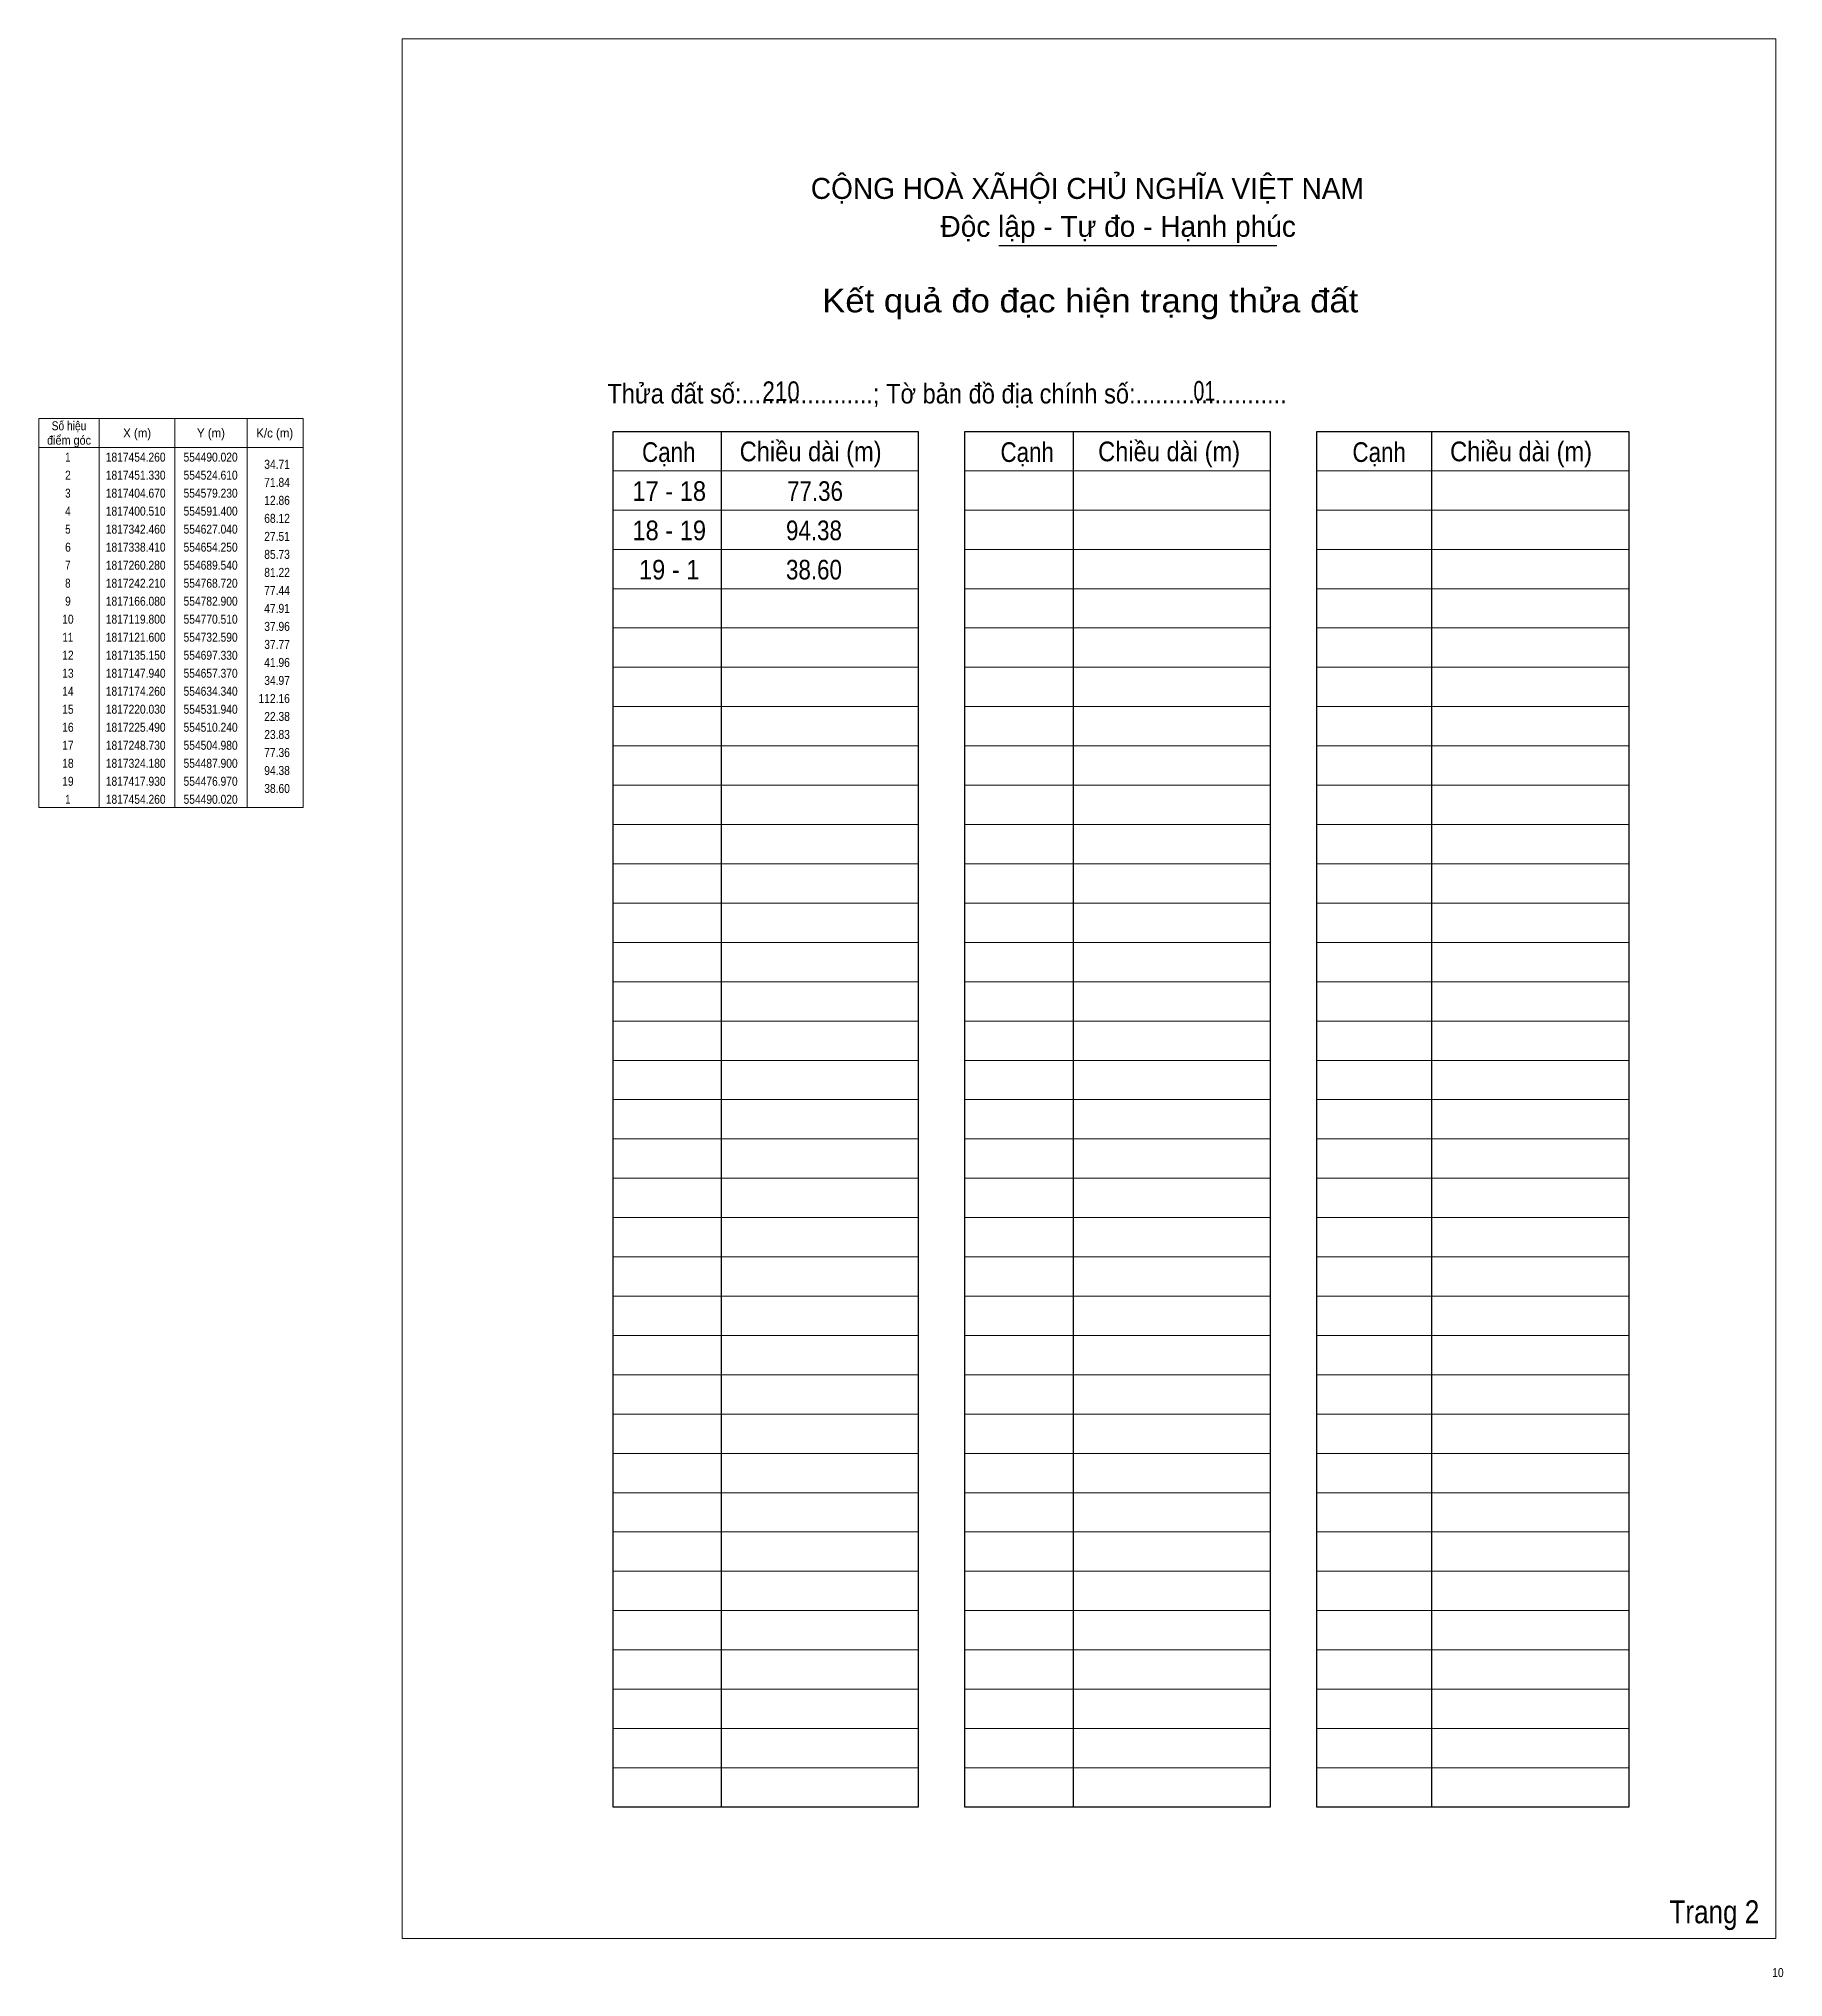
# Model space of a CAD drawing. Header units: metres. Extents: x 552190 to 554841, y 1816988 to 1819497.
# Drawn here: x 553872 to 554841, y 1818421 to 1819497 of the extents above; entities that cross this region are included whole.
import ezdxf
from ezdxf.enums import TextEntityAlignment as Align

# ---------------------------------------------------------------- set-up
doc = ezdxf.new("R2010")
doc.units = ezdxf.units.M
doc.header["$LTSCALE"] = 4.4
for name, color, linetype, lineweight in [('10', 7, 'Continuous', 13), ('30', 7, 'Continuous', 13), ('4', 7, 'Continuous', 13), ('63', 7, 'Continuous', 13)]:
    doc.layers.add(name, color=color, linetype=linetype, lineweight=lineweight)

msp = doc.modelspace()

# ---------------------------------------------------------------- texts
at = {"layer": '10'}
for s, width, p in [('210', 0.85, (554273.92, 1819296.09)), ('01', 0.75, (554513.16, 1819296.31))]:
    msp.add_text(s, height=10.91, dxfattribs=dict(at, width=width)).set_placement(p)
for s, width, p in [('17 - 18', 0.9, (554222.165, 1819240.65)), ('77.36', 0.85, (554303.095, 1819240.65)), ('18 - 19', 0.9, (554222.175, 1819218.83)), ('94.38', 0.85, (554302.52, 1819218.83)), ('19 - 1', 0.9, (554222.16, 1819197.01)), ('38.60', 0.85, (554302.52, 1819197.01))]:
    msp.add_text(s, height=10.91, dxfattribs=dict(at, width=width)).set_placement(p, align=Align.CENTER)
at = {"layer": '30'}
for s, p in [('CỘNG HOÀ XÃHỘI CHỦ NGHĨA VIỆT NAM', (554300.78, 1819408.33)), ('Độc lập - Tự đo - Hạnh phúc', (554372.76, 1819387.27))]:
    msp.add_text(s, height=11.64, dxfattribs=at).set_placement(p)
at = {"layer": '30', "width": 1.1}
msp.add_text('Kết quả đo đạc hiện trạng thửa đất', height=13.09, dxfattribs=at).set_placement((554455.9, 1819345.33), align=Align.CENTER)
at = {"layer": '30'}
for s, height, width, p in [('Thửa đất số:....................; Tờ bản đồ địa chính số:.......................', 10.91, 0.9, (554187.8, 1819294.73)), ('Cạnh', 10.91, 0.85, (554207.08, 1819262.29)), ('Chiều dài (m)', 10.91, 0.9, (554261.28, 1819262.65)), ('Cạnh', 10.91, 0.85, (554406.08, 1819262.29)), ('Chiều dài (m)', 10.91, 0.9, (554460.28, 1819262.65)), ('Cạnh', 10.91, 0.85, (554601.48, 1819262.29)), ('Chiều dài (m)', 10.91, 0.9, (554655.68, 1819262.65)), ('Trang 2', 12.73, 0.85, (554777.46, 1818450.85))]:
    msp.add_text(s, height=height, dxfattribs=dict(at, width=width)).set_placement(p)
at = {"layer": '63'}
for s, width, p in [('điểm góc', 0.9, (553888.965, 1819271.85)), ('Số hiệu', 0.85, (553888.955, 1819279.85)), ('X (m)', 0.95, (553926.76, 1819275.85)), ('Y (m)', 0.95, (553967.76, 1819275.85)), ('K/c (m)', 0.95, (554003.165, 1819275.85)), (' 1', 0.75, (553887.56, 1819262.45)), ('1817454.260', 0.85, (553925.96, 1819262.45)), ('554490.020', 0.85, (553967.555, 1819262.45)), (' 2', 0.85, (553887.56, 1819252.45)), ('1817451.330', 0.85, (553925.96, 1819252.45)), ('554524.610', 0.85, (553967.555, 1819252.45)), (' 3', 0.8, (553887.565, 1819242.45)), ('1817404.670', 0.85, (553925.96, 1819242.45)), ('554579.230', 0.85, (553967.555, 1819242.45)), (' 4', 0.85, (553887.56, 1819232.45)), ('1817400.510', 0.85, (553925.96, 1819232.45)), ('554591.400', 0.85, (553967.555, 1819232.45)), (' 5', 0.8, (553887.565, 1819222.45)), ('1817342.460', 0.85, (553925.96, 1819222.45)), ('554627.040', 0.85, (553967.555, 1819222.45)), (' 6', 0.85, (553887.565, 1819212.45)), ('1817338.410', 0.85, (553925.96, 1819212.45)), ('554654.250', 0.85, (553967.555, 1819212.45)), (' 7', 0.8, (553887.56, 1819202.45)), ('1817260.280', 0.85, (553925.96, 1819202.45)), ('554689.540', 0.85, (553967.555, 1819202.45)), (' 8', 0.8, (553887.56, 1819192.45)), ('1817242.210', 0.85, (553925.96, 1819192.45)), ('554768.720', 0.85, (553967.555, 1819192.45)), (' 9', 0.85, (553887.56, 1819182.45)), ('1817166.080', 0.85, (553925.96, 1819182.45)), ('554782.900', 0.85, (553967.555, 1819182.45)), (' 10', 0.85, (553887.555, 1819172.45)), ('1817119.800', 0.85, (553925.96, 1819172.45)), ('554770.510', 0.85, (553967.555, 1819172.45)), (' 11', 0.8, (553887.555, 1819162.45)), ('1817121.600', 0.85, (553925.96, 1819162.45)), ('554732.590', 0.85, (553967.555, 1819162.45)), (' 13', 0.85, (553887.56, 1819142.45)), (' 12', 0.85, (553887.565, 1819152.45)), ('1817135.150', 0.85, (553925.96, 1819152.45)), ('1817147.940', 0.85, (553925.96, 1819142.45)), ('554697.330', 0.85, (553967.555, 1819152.45)), ('554657.370', 0.85, (553967.555, 1819142.45)), (' 14', 0.85, (553887.555, 1819132.45)), ('1817174.260', 0.85, (553925.96, 1819132.45)), ('554634.340', 0.85, (553967.555, 1819132.45)), (' 15', 0.85, (553887.56, 1819122.45)), ('1817220.030', 0.85, (553925.96, 1819122.45)), ('554531.940', 0.85, (553967.555, 1819122.45)), (' 16', 0.85, (553887.56, 1819112.45)), ('1817225.490', 0.85, (553925.96, 1819112.45)), ('554510.240', 0.85, (553967.555, 1819112.45)), (' 17', 0.85, (553887.565, 1819102.45)), ('1817248.730', 0.85, (553925.96, 1819102.45)), ('554504.980', 0.85, (553967.555, 1819102.45)), (' 18', 0.85, (553887.565, 1819092.45)), ('1817324.180', 0.85, (553925.96, 1819092.45)), ('554487.900', 0.85, (553967.555, 1819092.45)), (' 19', 0.85, (553887.555, 1819082.45)), ('1817417.930', 0.85, (553925.96, 1819082.45)), ('554476.970', 0.85, (553967.555, 1819082.45)), (' 1', 0.75, (553887.56, 1819072.45)), ('1817454.260', 0.85, (553925.96, 1819072.45)), ('554490.020', 0.85, (553967.555, 1819072.45))]:
    msp.add_text(s, height=5, dxfattribs=dict(at, width=width)).set_placement(p, align=Align.CENTER)
at = {"layer": '63', "width": 0.85}
for s, p in [('34.71', (554011.56, 1819258.45)), ('71.84', (554011.56, 1819248.45)), ('68.12', (554011.56, 1819228.45)), ('12.86', (554011.56, 1819238.45)), ('27.51', (554011.56, 1819218.45)), ('85.73', (554011.56, 1819208.45)), ('81.22', (554011.56, 1819198.45)), ('77.44', (554011.56, 1819188.45)), ('47.91', (554011.56, 1819178.45)), ('37.96', (554011.56, 1819168.45)), ('37.77', (554011.56, 1819158.45)), ('41.96', (554011.56, 1819148.45)), ('34.97', (554011.56, 1819138.45)), ('112.16', (554011.56, 1819128.45)), ('22.38', (554011.56, 1819118.45)), ('23.83', (554011.56, 1819108.45)), ('94.38', (554011.56, 1819088.45)), ('77.36', (554011.56, 1819098.45)), ('38.60', (554011.56, 1819078.45)), (' 10', (554840.84, 1818420.96))]:
    msp.add_text(s, height=5, dxfattribs=at).set_placement(p, align=Align.RIGHT)

# ---------------------------------------------------------------- linework, layer by layer
at = {"layer": '30', "lineweight": 25}
for p, q in [((554405.19, 1819382.45), (554559.42, 1819382.45)), ((554250.97, 1819279.2), (554250.97, 1818515.35)), ((554446.35, 1819279.2), (554446.35, 1818515.35)), ((554645.37, 1819279.2), (554645.37, 1818515.35))]:
    msp.add_line(p, q, dxfattribs=at)
at = {"layer": '30'}
for p, q in [((554190.95, 1819257.37), (554360.45, 1819257.37)), ((554386.33, 1819257.37), (554555.84, 1819257.37)), ((554581.72, 1819257.37), (554754.86, 1819257.37)), ((554190.95, 1819235.55), (554360.45, 1819235.55)), ((554386.33, 1819235.55), (554555.84, 1819235.55)), ((554581.72, 1819235.55), (554754.86, 1819235.55)), ((554190.95, 1819213.73), (554360.45, 1819213.73)), ((554386.33, 1819213.73), (554555.84, 1819213.73)), ((554581.72, 1819213.73), (554754.86, 1819213.73)), ((554190.95, 1819191.9), (554360.45, 1819191.9)), ((554386.33, 1819191.9), (554555.84, 1819191.9)), ((554581.72, 1819191.9), (554754.86, 1819191.9)), ((554190.95, 1819170.08), (554360.45, 1819170.08)), ((554386.33, 1819170.08), (554555.84, 1819170.08)), ((554581.72, 1819170.08), (554754.86, 1819170.08)), ((554190.95, 1819148.25), (554360.45, 1819148.25)), ((554386.33, 1819148.25), (554555.84, 1819148.25)), ((554581.72, 1819148.25), (554754.86, 1819148.25)), ((554190.95, 1819126.43), (554360.45, 1819126.43)), ((554386.33, 1819126.43), (554555.84, 1819126.43)), ((554581.72, 1819126.43), (554754.86, 1819126.43)), ((554190.95, 1819104.6), (554360.45, 1819104.6)), ((554386.33, 1819104.6), (554555.84, 1819104.6)), ((554581.72, 1819104.6), (554754.86, 1819104.6)), ((554190.95, 1819082.78), (554360.45, 1819082.78)), ((554386.33, 1819082.78), (554555.84, 1819082.78)), ((554581.72, 1819082.78), (554754.86, 1819082.78)), ((554190.95, 1819060.96), (554360.45, 1819060.96)), ((554386.33, 1819060.96), (554555.84, 1819060.96)), ((554581.72, 1819060.96), (554754.86, 1819060.96)), ((554190.95, 1819039.13), (554360.45, 1819039.13)), ((554386.33, 1819039.13), (554555.84, 1819039.13)), ((554581.72, 1819039.13), (554754.86, 1819039.13)), ((554190.95, 1819017.31), (554360.45, 1819017.31)), ((554386.33, 1819017.31), (554555.84, 1819017.31)), ((554581.72, 1819017.31), (554754.86, 1819017.31)), ((554190.95, 1818995.48), (554360.45, 1818995.48)), ((554386.33, 1818995.48), (554555.84, 1818995.48)), ((554581.72, 1818995.48), (554754.86, 1818995.48)), ((554190.95, 1818973.66), (554360.45, 1818973.66)), ((554386.33, 1818973.66), (554555.84, 1818973.66)), ((554581.72, 1818973.66), (554754.86, 1818973.66)), ((554190.95, 1818951.83), (554360.45, 1818951.83)), ((554386.33, 1818951.83), (554555.84, 1818951.83)), ((554581.72, 1818951.83), (554754.86, 1818951.83)), ((554190.95, 1818930.01), (554360.45, 1818930.01)), ((554386.33, 1818930.01), (554555.84, 1818930.01)), ((554581.72, 1818930.01), (554754.86, 1818930.01)), ((554190.95, 1818908.18), (554360.45, 1818908.18)), ((554386.33, 1818908.18), (554555.84, 1818908.18)), ((554581.72, 1818908.18), (554754.86, 1818908.18)), ((554190.95, 1818886.36), (554360.45, 1818886.36)), ((554386.33, 1818886.36), (554555.84, 1818886.36)), ((554581.72, 1818886.36), (554754.86, 1818886.36)), ((554190.95, 1818864.54), (554360.45, 1818864.54)), ((554386.33, 1818864.54), (554555.84, 1818864.54)), ((554581.72, 1818864.54), (554754.86, 1818864.54)), ((554190.95, 1818842.71), (554360.45, 1818842.71)), ((554386.33, 1818842.71), (554555.84, 1818842.71)), ((554581.72, 1818842.71), (554754.86, 1818842.71)), ((554190.95, 1818820.89), (554360.45, 1818820.89)), ((554386.33, 1818820.89), (554555.84, 1818820.89)), ((554581.72, 1818820.89), (554754.86, 1818820.89)), ((554190.95, 1818799.06), (554360.45, 1818799.06)), ((554386.33, 1818799.06), (554555.84, 1818799.06)), ((554581.72, 1818799.06), (554754.86, 1818799.06)), ((554190.95, 1818777.24), (554360.45, 1818777.24)), ((554386.33, 1818777.24), (554555.84, 1818777.24)), ((554581.72, 1818777.24), (554754.86, 1818777.24)), ((554190.95, 1818755.41), (554360.45, 1818755.41)), ((554386.33, 1818755.41), (554555.84, 1818755.41)), ((554581.72, 1818755.41), (554754.86, 1818755.41)), ((554190.95, 1818733.59), (554360.45, 1818733.59)), ((554386.33, 1818733.59), (554555.84, 1818733.59)), ((554581.72, 1818733.59), (554754.86, 1818733.59)), ((554190.95, 1818711.77), (554360.45, 1818711.77)), ((554386.33, 1818711.77), (554555.84, 1818711.77)), ((554581.72, 1818711.77), (554754.86, 1818711.77)), ((554190.95, 1818689.94), (554360.45, 1818689.94)), ((554386.33, 1818689.94), (554555.84, 1818689.94)), ((554581.72, 1818689.94), (554754.86, 1818689.94)), ((554190.95, 1818668.12), (554360.45, 1818668.12)), ((554386.33, 1818668.12), (554555.84, 1818668.12)), ((554581.72, 1818668.12), (554754.86, 1818668.12)), ((554190.95, 1818646.29), (554360.45, 1818646.29)), ((554386.33, 1818646.29), (554555.84, 1818646.29)), ((554581.72, 1818646.29), (554754.86, 1818646.29)), ((554190.95, 1818624.47), (554360.45, 1818624.47)), ((554386.33, 1818624.47), (554555.84, 1818624.47)), ((554581.72, 1818624.47), (554754.86, 1818624.47)), ((554190.95, 1818602.64), (554360.45, 1818602.64)), ((554386.33, 1818602.64), (554555.84, 1818602.64)), ((554581.72, 1818602.64), (554754.86, 1818602.64)), ((554190.95, 1818580.82), (554360.45, 1818580.82)), ((554386.33, 1818580.82), (554555.84, 1818580.82)), ((554581.72, 1818580.82), (554754.86, 1818580.82)), ((554190.95, 1818559), (554360.45, 1818559)), ((554386.33, 1818559), (554555.84, 1818559)), ((554581.72, 1818559), (554754.86, 1818559)), ((554190.95, 1818537.17), (554360.45, 1818537.17)), ((554386.33, 1818537.17), (554555.84, 1818537.17)), ((554581.72, 1818537.17), (554754.86, 1818537.17))]:
    msp.add_line(p, q, dxfattribs=at)
at = {"layer": '30', "lineweight": 25}
for points in [[(554190.95, 1819279.2), (554360.45, 1819279.2), (554360.45, 1818515.35), (554190.95, 1818515.35)], [(554386.33, 1819279.2), (554555.84, 1819279.2), (554555.84, 1818515.35), (554386.33, 1818515.35)], [(554581.72, 1819279.2), (554754.86, 1819279.2), (554754.86, 1818515.35), (554581.72, 1818515.35)]]:
    msp.add_lwpolyline(points, close=True, dxfattribs=at)
at = {"layer": '4'}
msp.add_lwpolyline([(554073.87, 1819497.25), (554836.52, 1819497.25), (554836.52, 1818442.41), (554073.87, 1818442.41)], close=True, dxfattribs=at)
at = {"layer": '63'}
for p, q in [((553905.76, 1819286.35), (553905.76, 1819070.35)), ((553947.76, 1819286.35), (553947.76, 1819070.35)), ((553987.76, 1819286.35), (553987.76, 1819070.35)), ((553872.16, 1819270.35), (554018.96, 1819270.35))]:
    msp.add_line(p, q, dxfattribs=at)
msp.add_lwpolyline([(553872.16, 1819286.35), (554018.96, 1819286.35), (554018.96, 1819070.35), (553872.16, 1819070.35)], close=True, dxfattribs=at)

msp.set_redraw_order([(e.dxf.handle, doc.entitydb.next_handle()) for e in msp.query("TEXT MTEXT ATTDEF DIMENSION ARC_DIMENSION")])  # texts and dimensions are drawn at this point

doc.saveas('drawing.dxf')
